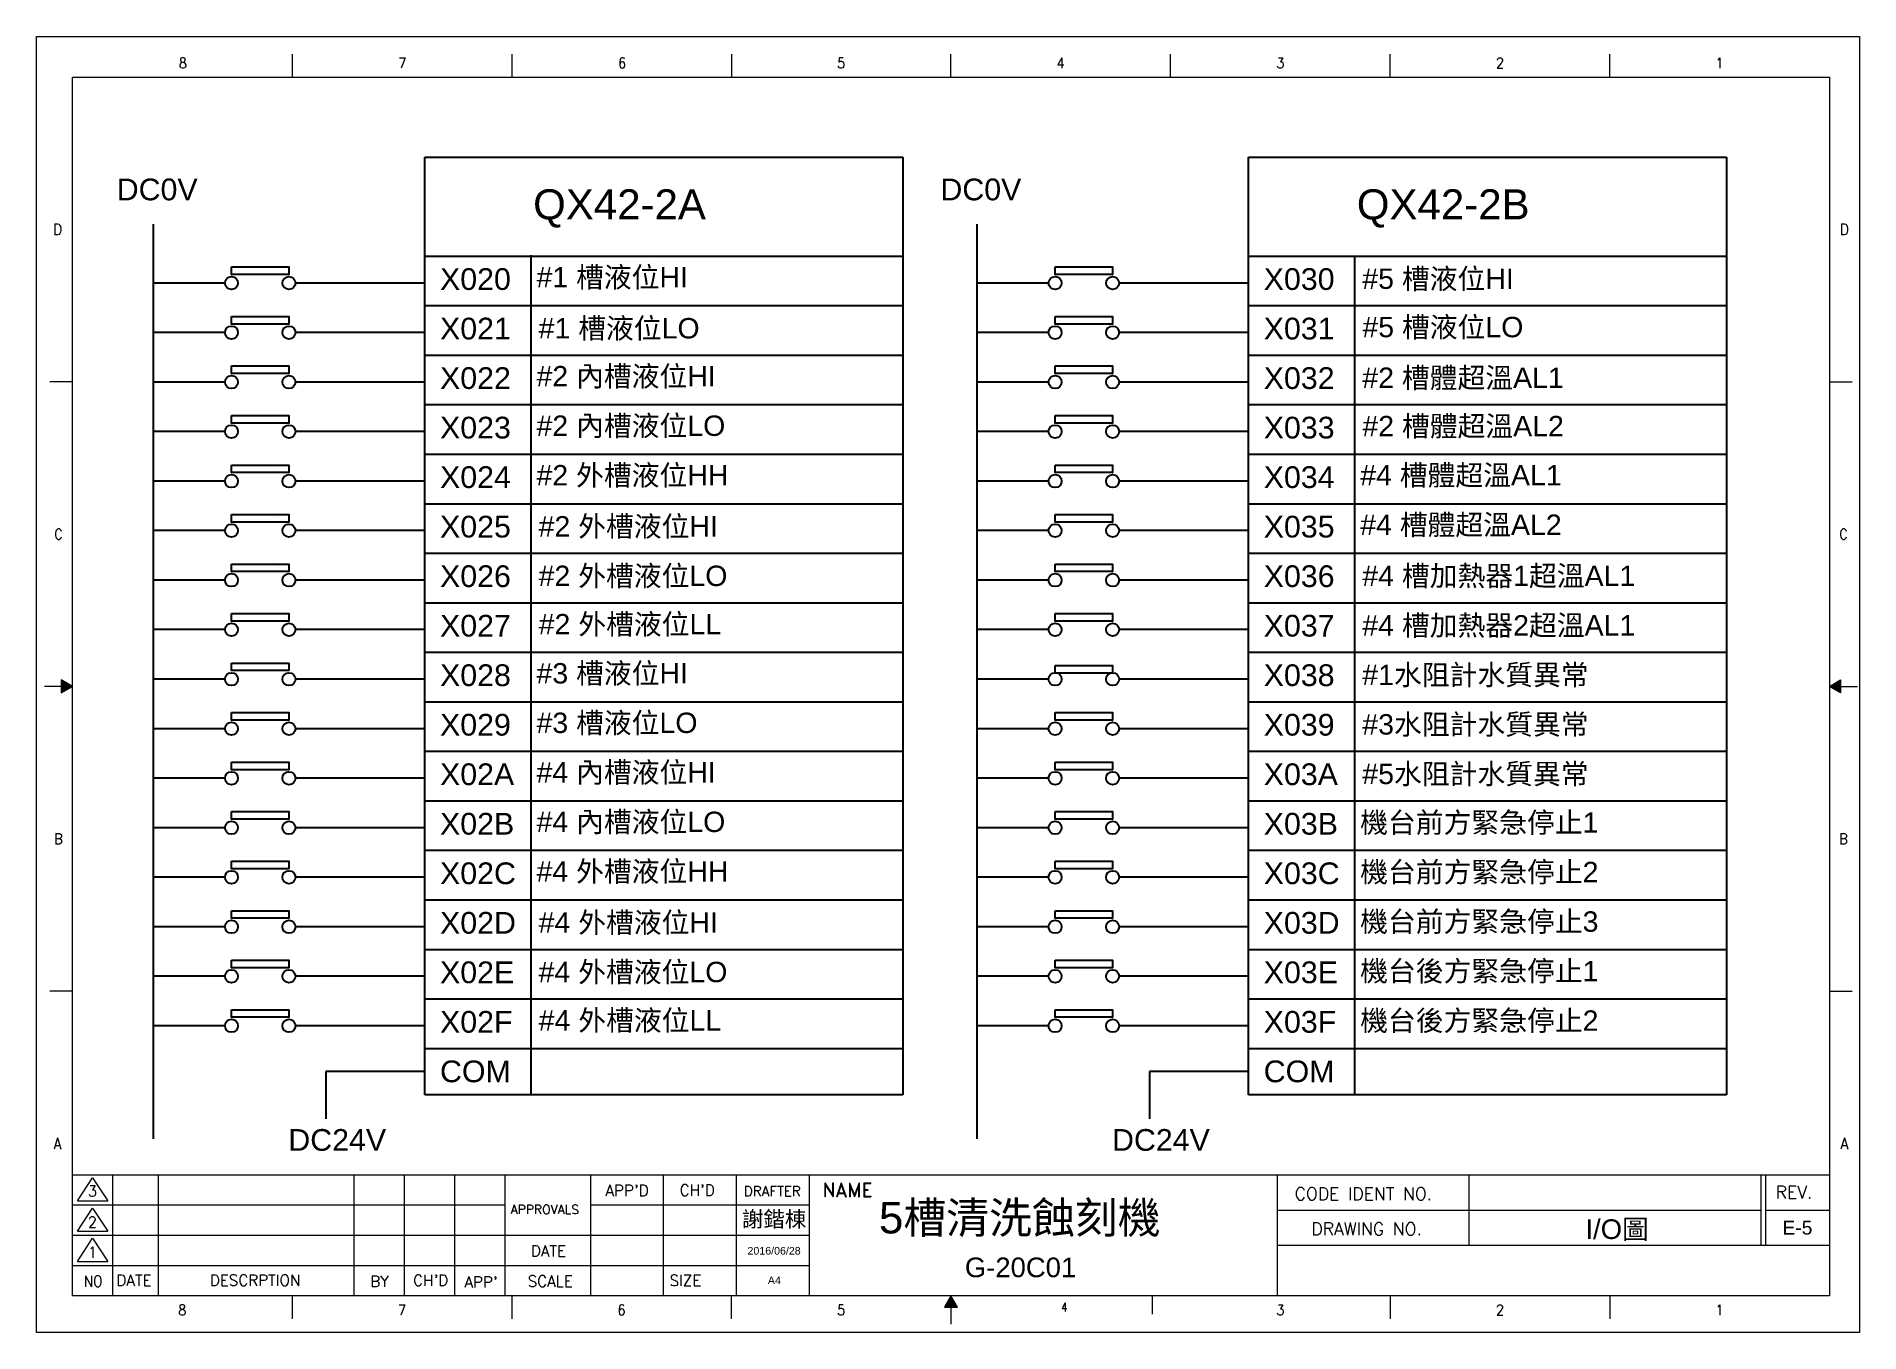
# Model space of a CAD drawing. Header units: millimetres. Extents: x 2150 to 6100, y 1229 to 2029.
# Drawn here: x 2648.3 to 3112.3, y 1229.9 to 1559.6 of the extents above; entities that cross this region are included whole.
import ezdxf
from ezdxf.enums import TextEntityAlignment as Align

# ---------------------------------------------------------------- set-up
doc = ezdxf.new("R2010")
doc.units = ezdxf.units.MM
for name, color, linetype in [('blue', 5, 'Continuous'), ('DIM', 3, 'Continuous'), ('FRAME', 7, 'Continuous'), ('LINE', 1, 'Continuous'), ('TEXT', 4, 'Continuous')]:
    doc.layers.add(name, color=color, linetype=linetype)
doc.styles.add('MICTEXT-ROD', font='romand.shx', dxfattribs={"bigfont": 'bigfont.shx'})
doc.styles.add('MICTEXT-ROS', font='romans.shx', dxfattribs={"bigfont": 'bigfont.shx'})
doc.styles.get("Standard").update_dxf_attribs({"font": 'ARIAL.TTF'})
doc.styles.add('STYLE2', font='romand.shx')

msp = doc.modelspace()

# ---------------------------------------------------------------- texts
at = {"color": 0}
for s, height, p in [('#1 槽液位HI', 5.189, (2775.56, 1495.8)), ('#5 槽液位HI', 5.189, (2985.77, 1495.4)), ('#1 槽液位LO', 5.189, (2776.1, 1482.8)), ('#5 槽液位LO', 5.189, (2985.79, 1483.1)), ('#2 內槽液位HI', 5.189, (2775.56, 1470.6)), ('#2 槽體超溫AL1', 5.189, (2985.77, 1470.2)), ('#2 內槽液位LO', 5.189, (2775.56, 1458)), ('#2 槽體超溫AL2', 5.189, (2985.79, 1457.9)), ('#2 外槽液位HH', 5.189, (2775.56, 1445.4)), ('#4 槽體超溫AL1', 5.189, (2985.23, 1445.4)), ('#4 槽體超溫AL2', 5.189, (2985.23, 1432.8)), ('#2 外槽液位HI', 5.189, (2776.1, 1432.4)), ('#2 外槽液位LO', 5.189, (2776.1, 1419.8)), ('#4 槽加熱器1超溫AL1', 5.1895, (2985.77, 1419.8)), ('#2 外槽液位LL', 5.189, (2776.12, 1407.5)), ('#4 槽加熱器2超溫AL1', 5.1895, (2985.77, 1407.2)), ('#3 槽液位HI', 5.189, (2775.56, 1395)), ('#1水阻計水質異常', 5.189, (2985.77, 1394.6)), ('#3 槽液位LO', 5.189, (2775.56, 1382.4)), ('#3水阻計水質異常', 5.189, (2985.77, 1382)), ('#4 內槽液位HI', 5.189, (2775.56, 1369.8)), ('#5水阻計水質異常', 5.189, (2985.77, 1369.4)), ('#4 內槽液位LO', 5.189, (2775.56, 1357.2)), ('#4 外槽液位HH', 5.189, (2775.56, 1344.6)), ('#4 外槽液位HI', 5.189, (2776.1, 1331.6)), ('#4 外槽液位LO', 5.189, (2776.1, 1319)), ('#4 外槽液位LL', 5.189, (2776.12, 1306.7))]:
    msp.add_text(s, height=height, dxfattribs=at).set_placement(p)
for s, p in [('機台前方緊急停止1', (2985.23, 1357.03)), ('機台前方緊急停止2', (2985.23, 1344.43)), ('機台前方緊急停止3', (2985.23, 1331.83)), ('機台後方緊急停止1', (2985.23, 1319.23)), ('機台後方緊急停止2', (2985.23, 1306.63))]:
    msp.add_text(s, height=5.189).set_placement(p)
at = {"layer": 'TEXT', "color": 7, "linetype": 'Continuous'}
for s, height, p in [('DC0V', 5.529, (2668.71, 1517.94)), ('DC0V', 5.529, (2878.38, 1517.94)), ('QX42-2A', 7.656, (2774.7, 1513.09)), ('QX42-2B', 7.656, (2984.37, 1513.09)), ('X020', 5.529, (2751, 1495.14)), ('X030', 5.529, (2960.67, 1495.14)), ('X021', 5.529, (2751, 1482.54)), ('X031', 5.529, (2960.67, 1482.54)), ('X022', 5.529, (2751, 1469.94)), ('X032', 5.529, (2960.67, 1469.94)), ('X023', 5.529, (2751, 1457.34)), ('X033', 5.529, (2960.67, 1457.34)), ('X024', 5.529, (2751, 1444.74)), ('X034', 5.529, (2960.67, 1444.74)), ('X025', 5.529, (2751, 1432.14)), ('X035', 5.529, (2960.67, 1432.14)), ('X026', 5.529, (2751, 1419.54)), ('X036', 5.529, (2960.67, 1419.54)), ('X027', 5.529, (2751, 1406.94)), ('X037', 5.529, (2960.67, 1406.94)), ('X028', 5.529, (2751, 1394.34)), ('X038', 5.529, (2960.67, 1394.34)), ('X029', 5.529, (2751, 1381.74)), ('X039', 5.529, (2960.67, 1381.74)), ('X02A', 5.529, (2751, 1369.14)), ('X03A', 5.529, (2960.67, 1369.14)), ('X02B', 5.529, (2751, 1356.54)), ('X03B', 5.529, (2960.67, 1356.54)), ('X02C', 5.529, (2751, 1343.94)), ('X03C', 5.529, (2960.67, 1343.94)), ('X02D', 5.529, (2751, 1331.34)), ('X03D', 5.529, (2960.67, 1331.34)), ('X02E', 5.529, (2751, 1318.74)), ('X03E', 5.529, (2960.67, 1318.74)), ('X02F', 5.529, (2751, 1306.14)), ('X03F', 5.529, (2960.67, 1306.14)), ('COM', 5.529, (2751, 1293.54)), ('COM', 5.529, (2960.67, 1293.54)), ('DC24V', 5.529, (2712.39, 1276.09)), ('DC24V', 5.529, (2922.06, 1276.09))]:
    msp.add_text(s, height=height, dxfattribs=at).set_placement(p)

# ---------------------------------------------------------------- blocks, each defined once
blk = doc.blocks.new('圖框A4')
at = {"layer": 'FRAME', "color": 7, "lineweight": 5}
for p, q in [((99.29, 1212.46), (99.29, 1218.27)), ((155.2, 1212.46), (155.2, 1218.27)), ((211.1, 1212.46), (211.1, 1218.27)), ((266.85, 1212.46), (266.85, 1218.27)), ((322.76, 1212.46), (322.76, 1218.27)), ((378.66, 1212.46), (378.66, 1218.27)), ((434.56, 1212.46), (434.56, 1218.27)), ((43.25, 1212.46), (490.46, 1212.46)), ((43.25, 902.31), (43.25, 1212.46)), ((490.46, 1212.46), (490.46, 1212.46)), ((43.25, 1134.92), (37.44, 1134.92)), ((490.46, 1134.92), (496.27, 1134.92)), ((40.39, 1059.03), (40.39, 1055.74)), ((43.25, 1057.39), (40.39, 1059.03)), ((490.46, 1057.39), (493.32, 1059.03)), ((493.32, 1059.03), (493.32, 1055.74)), ((43.25, 1057.39), (36.09, 1057.39)), ((40.39, 1055.74), (43.25, 1057.39)), ((493.32, 1055.74), (490.46, 1057.39)), ((490.46, 1057.39), (497.61, 1057.39)), ((43.25, 979.85), (37.44, 979.85)), ((490.46, 979.85), (496.27, 979.85)), ((44.53, 926.47), (48.37, 932.34)), ((48.37, 932.34), (52.21, 926.47)), ((44.53, 926.47), (52.21, 926.47)), ((44.53, 918.78), (48.37, 924.66)), ((48.37, 924.66), (52.21, 918.78)), ((44.53, 918.78), (52.21, 918.78)), ((44.53, 911.1), (48.37, 916.97)), ((48.37, 916.97), (52.21, 911.1)), ((44.53, 911.1), (52.21, 911.1)), ((99.15, 902.31), (99.15, 896.5)), ((155.05, 902.31), (155.05, 896.5)), ((210.95, 902.31), (210.95, 896.5)), ((266.85, 902.31), (265.2, 899.46)), ((266.85, 902.31), (266.85, 895.16)), ((268.5, 899.46), (266.85, 902.31)), ((318.07, 902.31), (318.07, 897.67)), ((378.66, 902.31), (378.66, 896.5)), ((434.56, 902.31), (434.56, 896.5)), ((265.2, 899.46), (268.5, 899.46))]:
    blk.add_line(p, q, dxfattribs=at)
at = {"layer": 'FRAME', "lineweight": 5}
for p, q in [((490.46, 1212.46), (490.46, 902.31)), ((490.46, 933.05), (43.25, 933.05)), ((53.49, 902.31), (53.49, 933.05)), ((65.11, 902.31), (65.11, 933.05)), ((114.96, 902.31), (114.96, 933.05)), ((127.77, 902.31), (127.77, 933.05)), ((140.58, 902.31), (140.58, 933.05)), ((153.38, 902.31), (153.38, 933.05)), ((175.15, 902.31), (175.15, 933.05)), ((193.72, 902.31), (193.72, 933.05)), ((212.29, 902.31), (212.29, 933.05)), ((230.86, 902.31), (230.86, 933.05)), ((349.91, 933.05), (349.91, 902.31)), ((398.7, 933.05), (398.7, 915.12)), ((473.04, 933.05), (473.04, 915.12)), ((474.2, 933.05), (474.2, 915.12)), ((153.38, 925.36), (43.25, 925.36)), ((230.86, 925.36), (175.15, 925.36)), ((473.04, 924.08), (349.91, 924.08)), ((490.46, 924.08), (474.2, 924.08)), ((230.86, 917.68), (43.25, 917.68)), ((490.46, 915.12), (349.91, 915.12)), ((230.86, 910), (43.25, 910)), ((490.46, 902.31), (43.25, 902.31))]:
    blk.add_line(p, q, dxfattribs=at)
at = {"layer": 'FRAME', "color": 7, "lineweight": 5}
for points in [[(40.39, 1059.03), (40.39, 1055.74), (43.25, 1057.39)], [(493.32, 1059.03), (493.32, 1055.74), (490.46, 1057.39)], [(268.5, 899.46), (266.85, 902.31), (265.2, 899.46)]]:
    blk.add_solid(points, dxfattribs=at)
at = {"layer": 'LINE', "color": 0, "lineweight": 0}
for p, q in [((34.08, 1222.77), (498.14, 1222.77)), ((34.08, 893), (34.08, 1222.77)), ((498.14, 1222.77), (498.14, 893)), ((498.14, 893), (34.08, 893))]:
    blk.add_line(p, q, dxfattribs=at)
at = {"color": 3, "lineweight": 5}
blk.add_text('A4', height=1.936, dxfattribs=at).set_placement((220.25, 905.31))
at = {"layer": 'DIM', "color": 0, "lineweight": 5}
for tag, height, p in [('A', 2.9, (436.35, 928.74)), ('C', 2.9, (284.37, 922.35)), ('J', 1.94, (184.48, 921.48)), ('G', 1.94, (202.97, 921.48)), ('E', 1.94, (221.84, 921.96)), ('B', 2.9, (436.45, 919.25)), ('L', 1.94, (482.33, 919.64)), ('K', 1.94, (184.48, 913.83)), ('H', 1.94, (202.97, 913.83)), ('F', 1.94, (221.84, 913.83)), ('D', 2.9, (284.57, 909.57))]:
    blk.add_attdef(tag, text='', height=height, dxfattribs=at).set_placement(p, align=Align.MIDDLE)
at = {"layer": 'FRAME', "color": 7, "lineweight": 5, "style": 'MICTEXT-ROD', "width": 0.9}
for s, height, p in [('8', 2.67, (71.34, 1216.03)), ('7', 2.67, (127.25, 1216.03)), ('6', 2.67, (183.15, 1216.03)), ('5', 2.67, (238.9, 1216.03)), ('4', 2.67, (294.8, 1216.03)), ('3', 2.67, (350.71, 1216.03)), ('2', 2.67, (406.61, 1216.03)), ('1', 2.67, (462.51, 1216.03)), ('D', 2.85, (39.44, 1173.69)), ('D', 2.85, (494.27, 1173.69)), ('C', 2.67, (39.67, 1096.15)), ('C', 2.67, (494.04, 1096.15)), ('B', 2.67, (39.67, 1018.62)), ('B', 2.67, (494.04, 1018.62)), ('A', 2.85, (39.44, 941.08)), ('A', 2.85, (494.27, 941.08)), ('4', 2.14, (295.71, 899.45)), ('8', 2.67, (71.2, 898.74)), ('7', 2.67, (127.1, 898.74)), ('6', 2.67, (183, 898.74)), ('5', 2.67, (238.9, 898.74)), ('3', 2.67, (350.71, 898.74)), ('2', 2.67, (406.61, 898.74)), ('1', 2.67, (462.51, 898.74))]:
    blk.add_text(s, height=height, dxfattribs=at).set_placement(p, align=Align.MIDDLE)
at = {"layer": 'FRAME', "color": 7, "lineweight": 5, "style": 'MICTEXT-ROS', "width": 0.9}
for s, height, p in [('3', 2.82, (47.24, 927.57)), ('2', 2.82, (47.24, 919.68)), ('1', 2.82, (47.24, 912)), ('NO', 2.817, (46.1, 904.64))]:
    blk.add_text(s, height=height, dxfattribs=at).set_placement(p)
at = {"layer": 'FRAME', "color": 7, "lineweight": 5}
for s, height, style, p in [("APP'D", 2.817, 'STYLE2', (178.93, 927.72)), ("CH'D", 2.817, 'STYLE2', (197.8, 927.8)), ('DRAFTER', 2.536, 'STYLE2', (214.1, 927.69)), ('NAME', 3.522, 'STYLE2', (234.12, 927.53)), ('CODE IDENT NO.', 3.2017, 'STYLE2', (354.35, 926.7)), ('REV.', 3.202, 'MICTEXT-ROS', (476.78, 927.13)), ('APPROVALS', 2.305, 'STYLE2', (154.8, 923.16)), ('DRAWING NO.', 3.2017, 'STYLE2', (358.62, 917.77)), ('DATE', 2.817, 'STYLE2', (159.94, 912.36)), ('DATE', 2.817, 'STYLE2', (54.43, 904.87)), ('DESCRPTION', 2.817, 'STYLE2', (78.21, 904.88)), ('BY', 2.817, 'STYLE2', (119.03, 904.6)), ("CH'D", 2.817, 'STYLE2', (129.95, 904.87)), ("APP'", 2.817, 'STYLE2', (143.01, 904.42)), ('SCALE', 2.817, 'STYLE2', (159.13, 904.65)), ('SIZE', 2.817, 'STYLE2', (195.24, 904.84))]:
    blk.add_text(s, height=height, dxfattribs=dict(at, style=style)).set_placement(p)

# ---------------------------------------------------------------- linework, layer by layer
at = {"layer": 'blue', "color": 7}
for p, q in [((2747.12, 1528.95), (2868.79, 1528.95)), ((2747.12, 1290.37), (2747.12, 1528.95)), ((2868.79, 1528.95), (2868.79, 1290.37)), ((2956.79, 1528.95), (3078.46, 1528.95)), ((2956.79, 1290.37), (2956.79, 1528.95)), ((3078.46, 1528.95), (3078.46, 1290.37)), ((2678.02, 1511.88), (2678.02, 1279.11)), ((2887.68, 1511.88), (2887.68, 1279.11)), ((2747.12, 1503.75), (2868.79, 1503.75)), ((2774.19, 1290.62), (2774.19, 1504)), ((2956.79, 1503.75), (3078.46, 1503.75)), ((2983.85, 1290.37), (2983.85, 1503.75)), ((2696.26, 1496.9), (2678.03, 1496.9)), ((2747.12, 1496.9), (2714.18, 1496.9)), ((2905.93, 1496.9), (2887.7, 1496.9)), ((2956.79, 1496.9), (2923.85, 1496.9)), ((2747.12, 1491.15), (2868.79, 1491.15)), ((2956.79, 1491.15), (3078.46, 1491.15)), ((2696.26, 1484.3), (2678.03, 1484.3)), ((2747.12, 1484.3), (2714.18, 1484.3)), ((2905.93, 1484.3), (2887.7, 1484.3)), ((2956.79, 1484.3), (2923.85, 1484.3)), ((2747.12, 1478.55), (2868.79, 1478.55)), ((2956.79, 1478.55), (3078.46, 1478.55)), ((2696.26, 1471.7), (2678.03, 1471.7)), ((2747.12, 1471.7), (2714.18, 1471.7)), ((2905.93, 1471.7), (2887.7, 1471.7)), ((2956.79, 1471.7), (2923.85, 1471.7)), ((2747.12, 1465.95), (2868.79, 1465.95)), ((2956.79, 1465.95), (3078.46, 1465.95)), ((2696.26, 1459.1), (2678.03, 1459.1)), ((2747.12, 1459.1), (2714.18, 1459.1)), ((2905.93, 1459.1), (2887.7, 1459.1)), ((2956.79, 1459.1), (2923.85, 1459.1)), ((2747.12, 1453.35), (2868.79, 1453.35)), ((2956.79, 1453.35), (3078.46, 1453.35)), ((2696.26, 1446.5), (2678.03, 1446.5)), ((2747.12, 1446.5), (2714.18, 1446.5)), ((2905.93, 1446.5), (2887.7, 1446.5)), ((2956.79, 1446.5), (2923.85, 1446.5)), ((2747.12, 1440.75), (2868.79, 1440.75)), ((2956.79, 1440.75), (3078.46, 1440.75)), ((2696.26, 1433.9), (2678.03, 1433.9)), ((2747.12, 1433.9), (2714.18, 1433.9)), ((2905.93, 1433.9), (2887.7, 1433.9)), ((2956.79, 1433.9), (2923.85, 1433.9)), ((2747.12, 1428.15), (2868.79, 1428.15)), ((2956.79, 1428.15), (3078.46, 1428.15)), ((2696.26, 1421.3), (2678.03, 1421.3)), ((2747.12, 1421.3), (2714.18, 1421.3)), ((2905.93, 1421.3), (2887.7, 1421.3)), ((2956.79, 1421.3), (2923.85, 1421.3)), ((2747.12, 1415.55), (2868.79, 1415.55)), ((2956.79, 1415.55), (3078.46, 1415.55)), ((2696.26, 1408.7), (2678.03, 1408.7)), ((2747.12, 1408.7), (2714.18, 1408.7)), ((2905.93, 1408.7), (2887.7, 1408.7)), ((2956.79, 1408.7), (2923.85, 1408.7)), ((2747.12, 1402.95), (2868.79, 1402.95)), ((2956.79, 1402.95), (3078.46, 1402.95)), ((2696.26, 1396.1), (2678.03, 1396.1)), ((2747.12, 1396.1), (2714.18, 1396.1)), ((2905.93, 1396.1), (2887.7, 1396.1)), ((2956.79, 1396.1), (2923.85, 1396.1)), ((2747.12, 1390.35), (2868.79, 1390.35)), ((2956.79, 1390.35), (3078.46, 1390.35)), ((2696.26, 1383.5), (2678.03, 1383.5)), ((2747.12, 1383.5), (2714.18, 1383.5)), ((2905.93, 1383.5), (2887.7, 1383.5)), ((2956.79, 1383.5), (2923.85, 1383.5)), ((2747.12, 1377.75), (2868.79, 1377.75)), ((2956.79, 1377.75), (3078.46, 1377.75)), ((2696.26, 1370.9), (2678.03, 1370.9)), ((2747.12, 1370.9), (2714.18, 1370.9)), ((2905.93, 1370.9), (2887.7, 1370.9)), ((2956.79, 1370.9), (2923.85, 1370.9)), ((2747.12, 1365.15), (2868.79, 1365.15)), ((2956.79, 1365.15), (3078.46, 1365.15)), ((2696.26, 1358.3), (2678.03, 1358.3)), ((2747.12, 1358.3), (2714.18, 1358.3)), ((2905.93, 1358.3), (2887.7, 1358.3)), ((2956.79, 1358.3), (2923.85, 1358.3)), ((2747.12, 1352.55), (2868.79, 1352.55)), ((2956.79, 1352.55), (3078.46, 1352.55)), ((2696.26, 1345.7), (2678.03, 1345.7)), ((2747.12, 1345.7), (2714.18, 1345.7)), ((2905.93, 1345.7), (2887.7, 1345.7)), ((2956.79, 1345.7), (2923.85, 1345.7)), ((2747.12, 1339.95), (2868.79, 1339.95)), ((2956.79, 1339.95), (3078.46, 1339.95)), ((2696.26, 1333.1), (2678.03, 1333.1)), ((2747.12, 1333.1), (2714.18, 1333.1)), ((2905.93, 1333.1), (2887.7, 1333.1)), ((2956.79, 1333.1), (2923.85, 1333.1)), ((2747.12, 1327.35), (2868.79, 1327.35)), ((2956.79, 1327.35), (3078.46, 1327.35)), ((2696.26, 1320.5), (2678.03, 1320.5)), ((2747.12, 1320.5), (2714.18, 1320.5)), ((2905.93, 1320.5), (2887.7, 1320.5)), ((2956.79, 1320.5), (2923.85, 1320.5)), ((2747.12, 1314.75), (2868.79, 1314.75)), ((2956.79, 1314.75), (3078.46, 1314.75)), ((2696.26, 1307.9), (2678.03, 1307.9)), ((2747.12, 1307.9), (2714.18, 1307.9)), ((2905.93, 1307.9), (2887.7, 1307.9)), ((2956.79, 1307.9), (2923.85, 1307.9)), ((2747.12, 1302.15), (2868.79, 1302.15)), ((2956.79, 1302.15), (3078.46, 1302.15)), ((2956.79, 1302.15), (3078.46, 1302.15)), ((2868.79, 1290.37), (2747.12, 1290.37)), ((3078.46, 1290.37), (2956.79, 1290.37))]:
    msp.add_line(p, q, dxfattribs=at)
for points in [[(2697.92, 1500.99), (2712.53, 1500.99), (2712.53, 1499.07), (2697.92, 1499.07)], [(2907.58, 1500.99), (2922.2, 1500.99), (2922.2, 1499.07), (2907.58, 1499.07)], [(2697.92, 1488.39), (2712.53, 1488.39), (2712.53, 1486.47), (2697.92, 1486.47)], [(2907.58, 1488.39), (2922.2, 1488.39), (2922.2, 1486.47), (2907.58, 1486.47)], [(2697.92, 1475.79), (2712.53, 1475.79), (2712.53, 1473.87), (2697.92, 1473.87)], [(2907.58, 1475.79), (2922.2, 1475.79), (2922.2, 1473.87), (2907.58, 1473.87)], [(2697.92, 1463.19), (2712.53, 1463.19), (2712.53, 1461.27), (2697.92, 1461.27)], [(2907.58, 1463.19), (2922.2, 1463.19), (2922.2, 1461.27), (2907.58, 1461.27)], [(2697.92, 1450.59), (2712.53, 1450.59), (2712.53, 1448.67), (2697.92, 1448.67)], [(2907.58, 1450.59), (2922.2, 1450.59), (2922.2, 1448.67), (2907.58, 1448.67)], [(2697.92, 1437.99), (2712.53, 1437.99), (2712.53, 1436.07), (2697.92, 1436.07)], [(2907.58, 1437.99), (2922.2, 1437.99), (2922.2, 1436.07), (2907.58, 1436.07)], [(2697.92, 1425.39), (2712.53, 1425.39), (2712.53, 1423.47), (2697.92, 1423.47)], [(2907.58, 1425.39), (2922.2, 1425.39), (2922.2, 1423.47), (2907.58, 1423.47)], [(2697.92, 1412.79), (2712.53, 1412.79), (2712.53, 1410.87), (2697.92, 1410.87)], [(2907.58, 1412.79), (2922.2, 1412.79), (2922.2, 1410.87), (2907.58, 1410.87)], [(2697.92, 1400.19), (2712.53, 1400.19), (2712.53, 1398.27), (2697.92, 1398.27)], [(2907.57, 1399.59), (2922.19, 1399.59), (2922.19, 1397.66), (2907.57, 1397.66)], [(2697.92, 1387.59), (2712.53, 1387.59), (2712.53, 1385.67), (2697.92, 1385.67)], [(2907.58, 1387.59), (2922.2, 1387.59), (2922.2, 1385.67), (2907.58, 1385.67)], [(2697.92, 1374.99), (2712.53, 1374.99), (2712.53, 1373.07), (2697.92, 1373.07)], [(2907.58, 1374.99), (2922.2, 1374.99), (2922.2, 1373.07), (2907.58, 1373.07)], [(2697.92, 1362.39), (2712.53, 1362.39), (2712.53, 1360.47), (2697.92, 1360.47)], [(2907.58, 1362.39), (2922.2, 1362.39), (2922.2, 1360.47), (2907.58, 1360.47)], [(2697.92, 1349.79), (2712.53, 1349.79), (2712.53, 1347.87), (2697.92, 1347.87)], [(2907.58, 1349.79), (2922.2, 1349.79), (2922.2, 1347.87), (2907.58, 1347.87)], [(2697.92, 1337.19), (2712.53, 1337.19), (2712.53, 1335.27), (2697.92, 1335.27)], [(2907.58, 1337.19), (2922.2, 1337.19), (2922.2, 1335.27), (2907.58, 1335.27)], [(2697.92, 1324.59), (2712.53, 1324.59), (2712.53, 1322.67), (2697.92, 1322.67)], [(2907.58, 1324.59), (2922.2, 1324.59), (2922.2, 1322.67), (2907.58, 1322.67)], [(2697.92, 1311.99), (2712.53, 1311.99), (2712.53, 1310.07), (2697.92, 1310.07)], [(2907.58, 1311.99), (2922.2, 1311.99), (2922.2, 1310.07), (2907.58, 1310.07)]]:
    msp.add_lwpolyline(points, close=True, dxfattribs=at)
for centre in [(2697.92, 1496.9), (2712.53, 1496.9), (2907.58, 1496.9), (2922.2, 1496.9), (2697.92, 1484.3), (2712.53, 1484.3), (2907.58, 1484.3), (2922.2, 1484.3), (2697.92, 1471.7), (2712.53, 1471.7), (2907.58, 1471.7), (2922.2, 1471.7), (2697.92, 1459.1), (2712.53, 1459.1), (2712.53, 1459.1), (2907.58, 1459.1), (2922.2, 1459.1), (2697.92, 1446.5), (2712.53, 1446.5), (2712.53, 1446.5), (2712.53, 1446.5), (2907.58, 1446.5), (2922.2, 1446.5), (2697.92, 1433.9), (2697.92, 1433.9), (2712.53, 1433.9), (2712.53, 1433.9), (2712.53, 1433.9), (2907.58, 1433.9), (2922.2, 1433.9), (2697.92, 1421.3), (2697.92, 1421.3), (2712.53, 1421.3), (2712.53, 1421.3), (2712.53, 1421.3), (2907.58, 1421.3), (2922.2, 1421.3), (2697.92, 1408.7), (2697.92, 1408.7), (2712.53, 1408.7), (2712.53, 1408.7), (2907.58, 1408.7), (2922.2, 1408.7), (2697.92, 1396.1), (2697.92, 1396.1), (2712.53, 1396.1), (2712.53, 1396.1), (2907.58, 1396.1), (2922.2, 1396.1), (2697.92, 1383.5), (2697.92, 1383.5), (2712.53, 1383.5), (2712.53, 1383.5), (2907.58, 1383.5), (2922.2, 1383.5), (2697.92, 1370.9), (2697.92, 1370.9), (2712.53, 1370.9), (2712.53, 1370.9), (2907.58, 1370.9), (2922.2, 1370.9), (2697.92, 1358.3), (2712.53, 1358.3), (2907.58, 1358.3), (2922.2, 1358.3), (2697.92, 1345.7), (2712.53, 1345.7), (2907.58, 1345.7), (2922.2, 1345.7), (2697.92, 1333.1), (2712.53, 1333.1), (2907.58, 1333.1), (2922.2, 1333.1), (2697.92, 1320.5), (2712.53, 1320.5), (2907.58, 1320.5), (2922.2, 1320.5), (2697.92, 1307.9), (2712.53, 1307.9), (2907.58, 1307.9), (2922.2, 1307.9)]:
    msp.add_circle(centre, 1.65, dxfattribs=at)
at = {"layer": 'LINE', "color": 7}
for p, q in [((2710.03, 1462.4), (2710.03, 1462.4)), ((2710.03, 1462.4), (2710.03, 1462.4)), ((2710.03, 1449.8), (2710.03, 1449.8)), ((2710.03, 1449.8), (2710.03, 1449.8)), ((2710.03, 1437.2), (2710.03, 1437.2)), ((2710.03, 1437.2), (2710.03, 1437.2)), ((2710.03, 1424.6), (2710.03, 1424.6)), ((2710.03, 1424.6), (2710.03, 1424.6)), ((2747.12, 1296.29), (2721.97, 1296.29)), ((2721.97, 1296.29), (2721.97, 1284.19)), ((2956.79, 1296.29), (2931.63, 1296.29)), ((2931.63, 1296.29), (2931.63, 1284.19))]:
    msp.add_line(p, q, dxfattribs=at)

# ---------------------------------------------------------------- block references
at = {"layer": 'LINE', "color": 0}
ref = msp.add_blockref('圖框A4', (2614.2, 336.86), dxfattribs=at)
ref.add_attrib('L', 'E-5', dxfattribs={"layer": 'DIM', "color": 0, "lineweight": 5, "height": 3.5}).set_placement((3096.53, 1256.5), align=Align.MIDDLE)
ref.add_attrib('B', 'I/O圖', dxfattribs={"layer": 'DIM', "color": 0, "lineweight": 5, "height": 5}).set_placement((3050.64, 1256.11), align=Align.MIDDLE)
ref.add_attrib('C', '5槽清洗蝕刻機', dxfattribs={"layer": 'DIM', "color": 0, "lineweight": 5, "height": 8}).set_placement((2898.57, 1259.21), align=Align.MIDDLE)
ref.add_attrib('D', 'G-20C01', dxfattribs={"layer": 'DIM', "color": 0, "lineweight": 5, "height": 5}).set_placement((2898.77, 1246.43), align=Align.MIDDLE)
ref.add_attrib('E', '謝鍇棟', dxfattribs={"layer": 'DIM', "color": 0, "lineweight": 5, "height": 4}).set_placement((2836.04, 1258.82), align=Align.MIDDLE)
ref.add_attrib('F', '2016/06/28', dxfattribs={"layer": 'DIM', "color": 0, "lineweight": 5, "height": 1.936}).set_placement((2836.04, 1250.69), align=Align.MIDDLE)

msp.set_redraw_order([(e.dxf.handle, doc.entitydb.next_handle()) for e in msp.query("TEXT MTEXT ATTDEF DIMENSION ARC_DIMENSION")])  # texts and dimensions are drawn at this point

doc.saveas('drawing.dxf')
